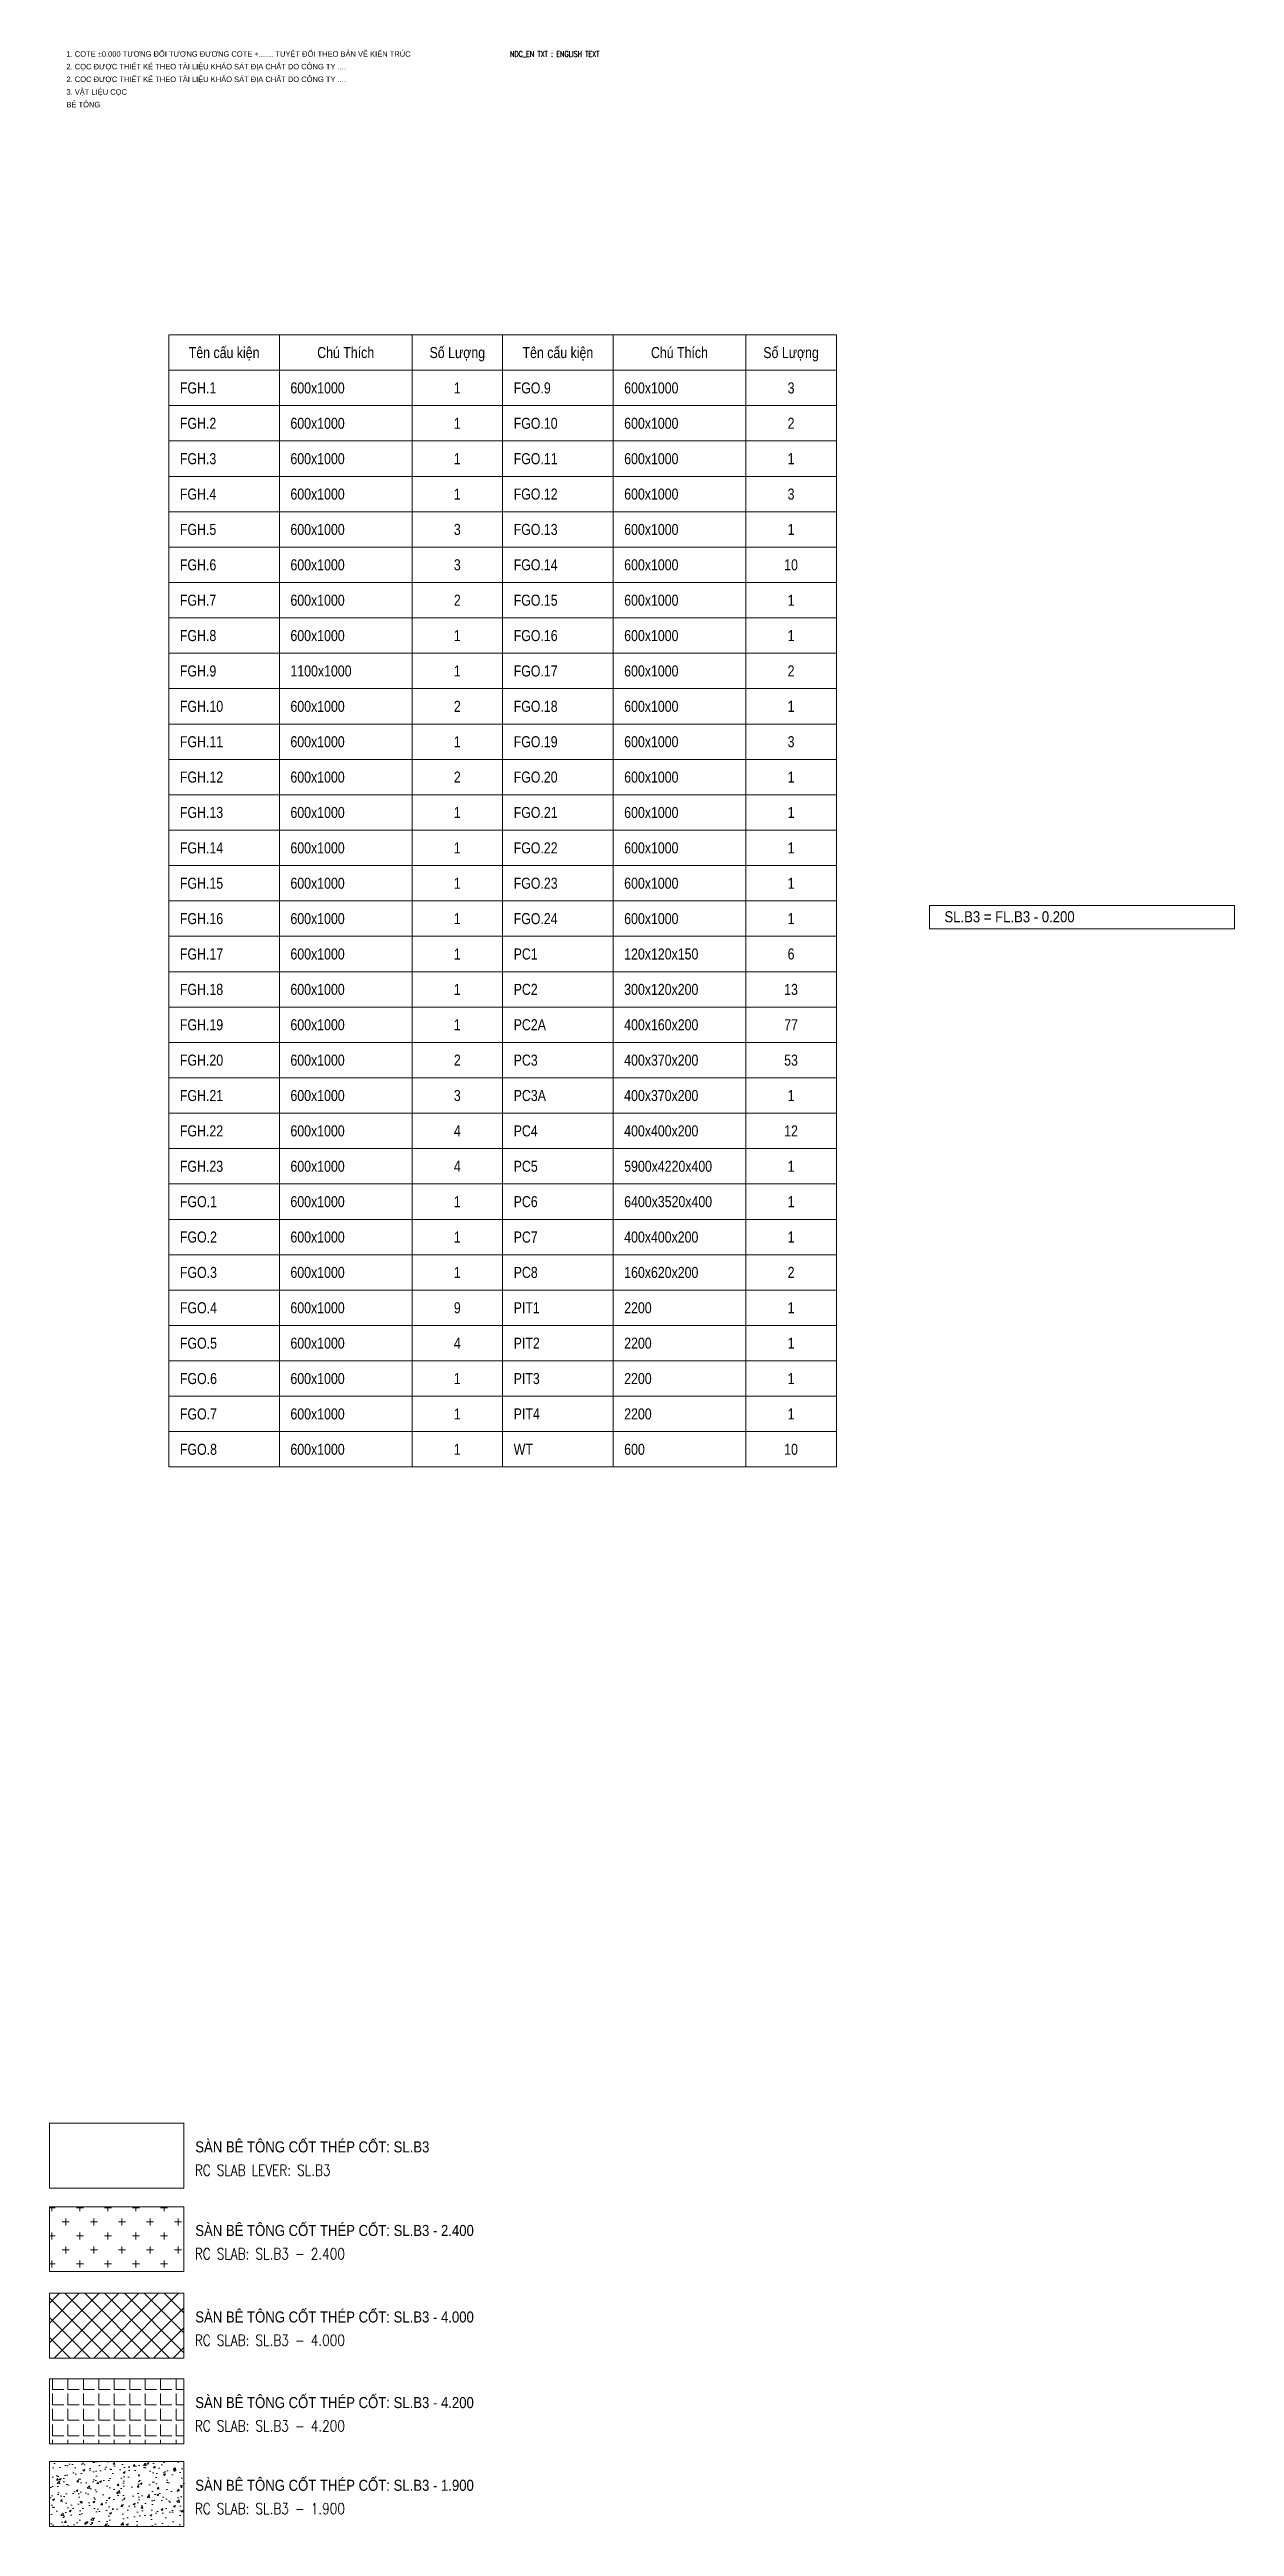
# Model space of a CAD drawing. Header units: millimetres. Extents: x -259680 to 389590, y -106473 to 139263.
# Drawn here: x 232466 to 286077, y -845 to 111172 of the extents above; entities that cross this region are included whole.
import ezdxf
from ezdxf.enums import TextEntityAlignment as Align

# ---------------------------------------------------------------- set-up
doc = ezdxf.new("R2010")
doc.units = ezdxf.units.MM
doc.layers.get('Defpoints').update_dxf_attribs({"color": 151, "lineweight": 9})
for name, color, linetype, lineweight in [('NDC_FRAME', 7, 'Continuous', 20), ('NDC_S_THIN LINE', 8, 'Continuous', 9), ('NDC_S_VN TEXT', 7, 'Continuous', 20)]:
    doc.layers.add(name, color=color, linetype=linetype, lineweight=lineweight)
doc.styles.add('NDC_ARIAL', font='arial.ttf', dxfattribs={"width": 0.85})
doc.styles.add('NDC_EN TXT', font='romans.shx', dxfattribs={"width": 0.8})

msp = doc.modelspace()

# ---------------------------------------------------------------- texts
at = {"layer": 'NDC_S_VN TEXT'}
for s, height, style, width, p in [('1. COTE %%P0.000 TƯƠNG ĐỐI TƯƠNG ĐƯƠNG COTE +....... TUYỆT ĐỐI THEO BẢN VẼ KIẾN TRÚC', 250, 'NDC_ARIAL', 0.85, (233231.8, 110971.4)), ('NDC_EN TXT : ENGLISH TEXT', 250, 'NDC_EN TXT', 0.8, (253300.3, 110971.4)), ('2. CỌC ĐƯỢC THIẾT KẾ THEO TÀI LIỆU KHẢO SÁT ĐỊA CHẤT DO CÔNG TY ....', 250, 'NDC_ARIAL', 0.85, (233231.8, 110398.9)), ('2. CỌC ĐƯỢC THIẾT KẾ THEO TÀI LIỆU KHẢO SÁT ĐỊA CHẤT DO CÔNG TY ....', 250, 'NDC_ARIAL', 0.85, (233231.8, 109826.4)), ('3. VẬT LIỆU CỌC', 250, 'NDC_ARIAL', 0.85, (233231.8, 109253.9)), ('BÊ TÔNG', 250, 'NDC_ARIAL', 0.85, (233231.8, 108681.4)), ('FGH.1', 500, 'NDC_ARIAL', 0.8, (238366.1, 95868.7)), ('600x1000', 500, 'NDC_ARIAL', 0.8, (243366.1, 95868.7)), ('FGO.9', 500, 'NDC_ARIAL', 0.8, (253466.1, 95868.7)), ('600x1000', 500, 'NDC_ARIAL', 0.8, (258466.1, 95868.7)), ('FGH.2', 500, 'NDC_ARIAL', 0.8, (238366.1, 94268.7)), ('600x1000', 500, 'NDC_ARIAL', 0.8, (243366.1, 94268.7)), ('FGO.10', 500, 'NDC_ARIAL', 0.8, (253466.1, 94268.7)), ('600x1000', 500, 'NDC_ARIAL', 0.8, (258466.1, 94268.7)), ('FGH.3', 500, 'NDC_ARIAL', 0.8, (238366.1, 92668.7)), ('600x1000', 500, 'NDC_ARIAL', 0.8, (243366.1, 92668.7)), ('FGO.11', 500, 'NDC_ARIAL', 0.8, (253466.1, 92668.7)), ('600x1000', 500, 'NDC_ARIAL', 0.8, (258466.1, 92668.7)), ('FGH.4', 500, 'NDC_ARIAL', 0.8, (238366.1, 91068.7)), ('600x1000', 500, 'NDC_ARIAL', 0.8, (243366.1, 91068.7)), ('FGO.12', 500, 'NDC_ARIAL', 0.8, (253466.1, 91068.7)), ('600x1000', 500, 'NDC_ARIAL', 0.8, (258466.1, 91068.7)), ('FGH.5', 500, 'NDC_ARIAL', 0.8, (238366.1, 89468.7)), ('600x1000', 500, 'NDC_ARIAL', 0.8, (243366.1, 89468.7)), ('FGO.13', 500, 'NDC_ARIAL', 0.8, (253466.1, 89468.7)), ('600x1000', 500, 'NDC_ARIAL', 0.8, (258466.1, 89468.7)), ('FGH.6', 500, 'NDC_ARIAL', 0.8, (238366.1, 87868.7)), ('600x1000', 500, 'NDC_ARIAL', 0.8, (243366.1, 87868.7)), ('FGO.14', 500, 'NDC_ARIAL', 0.8, (253466.1, 87868.7)), ('600x1000', 500, 'NDC_ARIAL', 0.8, (258466.1, 87868.7)), ('FGH.7', 500, 'NDC_ARIAL', 0.8, (238366.1, 86268.7)), ('600x1000', 500, 'NDC_ARIAL', 0.8, (243366.1, 86268.7)), ('FGO.15', 500, 'NDC_ARIAL', 0.8, (253466.1, 86268.7)), ('600x1000', 500, 'NDC_ARIAL', 0.8, (258466.1, 86268.7)), ('FGH.8', 500, 'NDC_ARIAL', 0.8, (238366.1, 84668.7)), ('600x1000', 500, 'NDC_ARIAL', 0.8, (243366.1, 84668.7)), ('FGO.16', 500, 'NDC_ARIAL', 0.8, (253466.1, 84668.7)), ('600x1000', 500, 'NDC_ARIAL', 0.8, (258466.1, 84668.7)), ('FGH.9', 500, 'NDC_ARIAL', 0.8, (238366.1, 83068.7)), ('1100x1000', 500, 'NDC_ARIAL', 0.8, (243366.1, 83068.7)), ('FGO.17', 500, 'NDC_ARIAL', 0.8, (253466.1, 83068.7)), ('600x1000', 500, 'NDC_ARIAL', 0.8, (258466.1, 83068.7)), ('FGH.10', 500, 'NDC_ARIAL', 0.8, (238366.1, 81468.7)), ('600x1000', 500, 'NDC_ARIAL', 0.8, (243366.1, 81468.7)), ('FGO.18', 500, 'NDC_ARIAL', 0.8, (253466.1, 81468.7)), ('600x1000', 500, 'NDC_ARIAL', 0.8, (258466.1, 81468.7)), ('FGH.11', 500, 'NDC_ARIAL', 0.8, (238366.1, 79868.7)), ('600x1000', 500, 'NDC_ARIAL', 0.8, (243366.1, 79868.7)), ('FGO.19', 500, 'NDC_ARIAL', 0.8, (253466.1, 79868.7)), ('600x1000', 500, 'NDC_ARIAL', 0.8, (258466.1, 79868.7)), ('FGH.12', 500, 'NDC_ARIAL', 0.8, (238366.1, 78268.7)), ('600x1000', 500, 'NDC_ARIAL', 0.8, (243366.1, 78268.7)), ('FGO.20', 500, 'NDC_ARIAL', 0.8, (253466.1, 78268.7)), ('600x1000', 500, 'NDC_ARIAL', 0.8, (258466.1, 78268.7)), ('FGH.13', 500, 'NDC_ARIAL', 0.8, (238366.1, 76668.7)), ('600x1000', 500, 'NDC_ARIAL', 0.8, (243366.1, 76668.7)), ('FGO.21', 500, 'NDC_ARIAL', 0.8, (253466.1, 76668.7)), ('600x1000', 500, 'NDC_ARIAL', 0.8, (258466.1, 76668.7)), ('FGH.14', 500, 'NDC_ARIAL', 0.8, (238366.1, 75068.7)), ('600x1000', 500, 'NDC_ARIAL', 0.8, (243366.1, 75068.7)), ('FGO.22', 500, 'NDC_ARIAL', 0.8, (253466.1, 75068.7)), ('600x1000', 500, 'NDC_ARIAL', 0.8, (258466.1, 75068.7)), ('FGH.15', 500, 'NDC_ARIAL', 0.8, (238366.1, 73468.7)), ('600x1000', 500, 'NDC_ARIAL', 0.8, (243366.1, 73468.7)), ('FGO.23', 500, 'NDC_ARIAL', 0.8, (253466.1, 73468.7)), ('600x1000', 500, 'NDC_ARIAL', 0.8, (258466.1, 73468.7)), ('FGH.16', 500, 'NDC_ARIAL', 0.8, (238366.1, 71868.7)), ('600x1000', 500, 'NDC_ARIAL', 0.8, (243366.1, 71868.7)), ('FGO.24', 500, 'NDC_ARIAL', 0.8, (253466.1, 71868.7)), ('600x1000', 500, 'NDC_ARIAL', 0.8, (258466.1, 71868.7)), ('SL.B3 = FL.B3 - 0.200', 500, 'NDC_ARIAL', 0.85, (272954.6, 71953.2)), ('FGH.17', 500, 'NDC_ARIAL', 0.8, (238366.1, 70268.7)), ('600x1000', 500, 'NDC_ARIAL', 0.8, (243366.1, 70268.7)), ('PC1', 500, 'NDC_ARIAL', 0.8, (253466.1, 70268.7)), ('120x120x150', 500, 'NDC_ARIAL', 0.8, (258466.1, 70268.7)), ('FGH.18', 500, 'NDC_ARIAL', 0.8, (238366.1, 68668.7)), ('600x1000', 500, 'NDC_ARIAL', 0.8, (243366.1, 68668.7)), ('PC2', 500, 'NDC_ARIAL', 0.8, (253466.1, 68668.7)), ('300x120x200', 500, 'NDC_ARIAL', 0.8, (258466.1, 68668.7)), ('FGH.19', 500, 'NDC_ARIAL', 0.8, (238366.1, 67068.7)), ('600x1000', 500, 'NDC_ARIAL', 0.8, (243366.1, 67068.7)), ('PC2A', 500, 'NDC_ARIAL', 0.8, (253466.1, 67068.7)), ('400x160x200', 500, 'NDC_ARIAL', 0.8, (258466.1, 67068.7)), ('FGH.20', 500, 'NDC_ARIAL', 0.8, (238366.1, 65468.7)), ('600x1000', 500, 'NDC_ARIAL', 0.8, (243366.1, 65468.7)), ('PC3', 500, 'NDC_ARIAL', 0.8, (253466.1, 65468.7)), ('400x370x200', 500, 'NDC_ARIAL', 0.8, (258466.1, 65468.7)), ('FGH.21', 500, 'NDC_ARIAL', 0.8, (238366.1, 63868.7)), ('600x1000', 500, 'NDC_ARIAL', 0.8, (243366.1, 63868.7)), ('PC3A', 500, 'NDC_ARIAL', 0.8, (253466.1, 63868.7)), ('400x370x200', 500, 'NDC_ARIAL', 0.8, (258466.1, 63868.7)), ('FGH.22', 500, 'NDC_ARIAL', 0.8, (238366.1, 62268.7)), ('600x1000', 500, 'NDC_ARIAL', 0.8, (243366.1, 62268.7)), ('PC4', 500, 'NDC_ARIAL', 0.8, (253466.1, 62268.7)), ('400x400x200', 500, 'NDC_ARIAL', 0.8, (258466.1, 62268.7)), ('FGH.23', 500, 'NDC_ARIAL', 0.8, (238366.1, 60668.7)), ('600x1000', 500, 'NDC_ARIAL', 0.8, (243366.1, 60668.7)), ('PC5', 500, 'NDC_ARIAL', 0.8, (253466.1, 60668.7)), ('5900x4220x400', 500, 'NDC_ARIAL', 0.8, (258466.1, 60668.7)), ('FGO.1', 500, 'NDC_ARIAL', 0.8, (238366.1, 59068.7)), ('600x1000', 500, 'NDC_ARIAL', 0.8, (243366.1, 59068.7)), ('PC6', 500, 'NDC_ARIAL', 0.8, (253466.1, 59068.7)), ('6400x3520x400', 500, 'NDC_ARIAL', 0.8, (258466.1, 59068.7)), ('FGO.2', 500, 'NDC_ARIAL', 0.8, (238366.1, 57468.7)), ('600x1000', 500, 'NDC_ARIAL', 0.8, (243366.1, 57468.7)), ('PC7', 500, 'NDC_ARIAL', 0.8, (253466.1, 57468.7)), ('400x400x200', 500, 'NDC_ARIAL', 0.8, (258466.1, 57468.7)), ('FGO.3', 500, 'NDC_ARIAL', 0.8, (238366.1, 55868.7)), ('600x1000', 500, 'NDC_ARIAL', 0.8, (243366.1, 55868.7)), ('PC8', 500, 'NDC_ARIAL', 0.8, (253466.1, 55868.7)), ('160x620x200', 500, 'NDC_ARIAL', 0.8, (258466.1, 55868.7)), ('FGO.4', 500, 'NDC_ARIAL', 0.8, (238366.1, 54268.7)), ('600x1000', 500, 'NDC_ARIAL', 0.8, (243366.1, 54268.7)), ('PIT1', 500, 'NDC_ARIAL', 0.8, (253466.1, 54268.7)), ('2200', 500, 'NDC_ARIAL', 0.8, (258466.1, 54268.7)), ('FGO.5', 500, 'NDC_ARIAL', 0.8, (238366.1, 52668.7)), ('600x1000', 500, 'NDC_ARIAL', 0.8, (243366.1, 52668.7)), ('PIT2', 500, 'NDC_ARIAL', 0.8, (253466.1, 52668.7)), ('2200', 500, 'NDC_ARIAL', 0.8, (258466.1, 52668.7)), ('FGO.6', 500, 'NDC_ARIAL', 0.8, (238366.1, 51068.7)), ('600x1000', 500, 'NDC_ARIAL', 0.8, (243366.1, 51068.7)), ('PIT3', 500, 'NDC_ARIAL', 0.8, (253466.1, 51068.7)), ('2200', 500, 'NDC_ARIAL', 0.8, (258466.1, 51068.7)), ('FGO.7', 500, 'NDC_ARIAL', 0.8, (238366.1, 49468.7)), ('600x1000', 500, 'NDC_ARIAL', 0.8, (243366.1, 49468.7)), ('PIT4', 500, 'NDC_ARIAL', 0.8, (253466.1, 49468.7)), ('2200', 500, 'NDC_ARIAL', 0.8, (258466.1, 49468.7)), ('FGO.8', 500, 'NDC_ARIAL', 0.8, (238366.1, 47868.7)), ('600x1000', 500, 'NDC_ARIAL', 0.8, (243366.1, 47868.7)), ('WT', 500, 'NDC_ARIAL', 0.8, (253466.1, 47868.7)), ('600', 500, 'NDC_ARIAL', 0.8, (258466.1, 47868.7)), ('SÀN BÊ TÔNG CỐT THÉP CỐT: SL.B3', 500, 'NDC_ARIAL', 0.85, (239061.6, 16321.2)), ('RC SLAB LEVER: SL.B3', 500, 'NDC_EN TXT', 0.8, (239041.4, 15264.8)), ('SÀN BÊ TÔNG CỐT THÉP CỐT: SL.B3 - 2.400', 500, 'NDC_ARIAL', 0.85, (239061.6, 12540)), ('RC SLAB: SL.B3 - 2.400', 500, 'NDC_EN TXT', 0.8, (239041.4, 11483.6)), ('SÀN BÊ TÔNG CỐT THÉP CỐT: SL.B3 - 4.000  ', 500, 'NDC_ARIAL', 0.85, (239061.6, 8628.8)), ('RC SLAB: SL.B3 - 4.000', 500, 'NDC_EN TXT', 0.8, (239041.4, 7572.4)), ('SÀN BÊ TÔNG CỐT THÉP CỐT: SL.B3 - 4.200  ', 500, 'NDC_ARIAL', 0.85, (239061.6, 4757.6)), ('RC SLAB: SL.B3 - 4.200', 500, 'NDC_EN TXT', 0.8, (239041.4, 3701.2)), ('SÀN BÊ TÔNG CỐT THÉP CỐT: SL.B3 - 1.900  ', 500, 'NDC_ARIAL', 0.85, (239061.6, 1016.4)), ('RC SLAB: SL.B3 - 1.900', 500, 'NDC_EN TXT', 0.8, (239041.4, -40))]:
    msp.add_text(s, height=height, dxfattribs=dict(at, style=style, width=width)).set_placement(p, align=Align.MIDDLE_LEFT)
at = {"layer": 'NDC_S_VN TEXT', "style": 'NDC_ARIAL', "width": 0.8}
for s, p in [('Tên cấu kiện', (240366.1, 97468.7)), ('Chú Thích', (245866.1, 97468.7)), ('Số Lượng', (250916.1, 97468.7)), ('Tên cấu kiện', (255466.1, 97468.7)), ('Chú Thích', (260966.1, 97468.7)), ('Số Lượng', (266016.1, 97468.7)), ('1', (250916.1, 95868.7)), ('3', (266016.1, 95868.7)), ('1', (250916.1, 94268.7)), ('2', (266016.1, 94268.7)), ('1', (250916.1, 92668.7)), ('1', (266016.1, 92668.7)), ('1', (250916.1, 91068.7)), ('3', (266016.1, 91068.7)), ('3', (250916.1, 89468.7)), ('1', (266016.1, 89468.7)), ('3', (250916.1, 87868.7)), ('10', (266016.1, 87868.7)), ('2', (250916.1, 86268.7)), ('1', (266016.1, 86268.7)), ('1', (250916.1, 84668.7)), ('1', (266016.1, 84668.7)), ('1', (250916.1, 83068.7)), ('2', (266016.1, 83068.7)), ('2', (250916.1, 81468.7)), ('1', (266016.1, 81468.7)), ('1', (250916.1, 79868.7)), ('3', (266016.1, 79868.7)), ('2', (250916.1, 78268.7)), ('1', (266016.1, 78268.7)), ('1', (250916.1, 76668.7)), ('1', (266016.1, 76668.7)), ('1', (250916.1, 75068.7)), ('1', (266016.1, 75068.7)), ('1', (250916.1, 73468.7)), ('1', (266016.1, 73468.7)), ('1', (250916.1, 71868.7)), ('1', (266016.1, 71868.7)), ('1', (250916.1, 70268.7)), ('6', (266016.1, 70268.7)), ('1', (250916.1, 68668.7)), ('13', (266016.1, 68668.7)), ('1', (250916.1, 67068.7)), ('77', (266016.1, 67068.7)), ('2', (250916.1, 65468.7)), ('53', (266016.1, 65468.7)), ('3', (250916.1, 63868.7)), ('1', (266016.1, 63868.7)), ('4', (250916.1, 62268.7)), ('12', (266016.1, 62268.7)), ('4', (250916.1, 60668.7)), ('1', (266016.1, 60668.7)), ('1', (250916.1, 59068.7)), ('1', (266016.1, 59068.7)), ('1', (250916.1, 57468.7)), ('1', (266016.1, 57468.7)), ('1', (250916.1, 55868.7)), ('2', (266016.1, 55868.7)), ('9', (250916.1, 54268.7)), ('1', (266016.1, 54268.7)), ('4', (250916.1, 52668.7)), ('1', (266016.1, 52668.7)), ('1', (250916.1, 51068.7)), ('1', (266016.1, 51068.7)), ('1', (250916.1, 49468.7)), ('1', (266016.1, 49468.7)), ('1', (250916.1, 47868.7)), ('10', (266016.1, 47868.7))]:
    msp.add_text(s, height=500, dxfattribs=at).set_placement(p, align=Align.MIDDLE_CENTER)

# ---------------------------------------------------------------- hatches: boundary and pattern name
at = {"layer": 'NDC_S_THIN LINE', "ltscale": 100}
h = msp.add_hatch(dxfattribs=at)
h.set_pattern_fill('CROSS', color=251, scale=100)
h.set_pattern_definition([(0, (-233045.5, -6120.6), (635, 635), [317.5, -952.5]), (90, (-232886.75, -6279.3), (-635, 635), [317.5, -952.5])])
h.paths.add_polyline_path([(238542.1, 13610.6), (232466.4, 13610.6), (232466.4, 10678.4), (238542.1, 10678.4)])
h = msp.add_hatch(dxfattribs=at)
h.set_pattern_fill('ANSI37', color=251, scale=200)
h.set_pattern_definition([(45, (0, 2190), (-449.0128, 449.0128), []), (135, (0, 2190), (-449.0128, -449.0128), [])])
h.paths.add_polyline_path([(238542.1, 9699.4), (232466.4, 9699.4), (232466.4, 6767.2), (238542.1, 6767.2)])
h = msp.add_hatch(dxfattribs=at)
h.set_pattern_fill('ANGLE', color=251, scale=100)
h.set_pattern_definition([(0, (0, 3260), (0, 698.5), [508, -190.5]), (90, (0, 3260), (-698.5, 4e-14), [508, -190.5])])
h.paths.add_polyline_path([(238542.1, 5828.2), (232466.4, 5828.2), (232466.4, 2896), (238542.1, 2896)])
h = msp.add_hatch(dxfattribs=at)
h.set_pattern_fill('AR-CONC', color=251, scale=5)
h.paths.add_polyline_path([(238542.1, 2087), (232466.4, 2087), (232466.4, -845.2), (238542.1, -845.2)])

# ---------------------------------------------------------------- linework, layer by layer
at = {"layer": 'Defpoints', "ltscale": 100}
msp.add_lwpolyline([(272277.1, 72464), (286077.1, 72464), (286077.1, 71404), (272277.1, 71404)], close=True, dxfattribs=at)
at = {"layer": 'NDC_FRAME'}
for p, q in [((237866.1, 98268.7), (237866.1, 47068.7)), ((237866.1, 98268.7), (252966.1, 98268.7)), ((242866.1, 98268.7), (242866.1, 47068.7)), ((248866.1, 98268.7), (248866.1, 47068.7)), ((252966.1, 98268.7), (252966.1, 47068.7)), ((252966.1, 98268.7), (252966.1, 47068.7)), ((252966.1, 98268.7), (268066.1, 98268.7)), ((257966.1, 98268.7), (257966.1, 47068.7)), ((263966.1, 98268.7), (263966.1, 47068.7)), ((268066.1, 98268.7), (268066.1, 47068.7)), ((237866.1, 96668.7), (252966.1, 96668.7)), ((252966.1, 96668.7), (268066.1, 96668.7)), ((237866.1, 95068.7), (252966.1, 95068.7)), ((252966.1, 95068.7), (268066.1, 95068.7)), ((237866.1, 93468.7), (252966.1, 93468.7)), ((252966.1, 93468.7), (268066.1, 93468.7)), ((237866.1, 91868.7), (252966.1, 91868.7)), ((252966.1, 91868.7), (268066.1, 91868.7)), ((237866.1, 90268.7), (252966.1, 90268.7)), ((252966.1, 90268.7), (268066.1, 90268.7)), ((237866.1, 88668.7), (252966.1, 88668.7)), ((252966.1, 88668.7), (268066.1, 88668.7)), ((237866.1, 87068.7), (252966.1, 87068.7)), ((252966.1, 87068.7), (268066.1, 87068.7)), ((237866.1, 85468.7), (252966.1, 85468.7)), ((252966.1, 85468.7), (268066.1, 85468.7)), ((237866.1, 83868.7), (252966.1, 83868.7)), ((252966.1, 83868.7), (268066.1, 83868.7)), ((237866.1, 82268.7), (252966.1, 82268.7)), ((252966.1, 82268.7), (268066.1, 82268.7)), ((237866.1, 80668.7), (252966.1, 80668.7)), ((252966.1, 80668.7), (268066.1, 80668.7)), ((237866.1, 79068.7), (252966.1, 79068.7)), ((252966.1, 79068.7), (268066.1, 79068.7)), ((237866.1, 77468.7), (252966.1, 77468.7)), ((252966.1, 77468.7), (268066.1, 77468.7)), ((237866.1, 75868.7), (252966.1, 75868.7)), ((252966.1, 75868.7), (268066.1, 75868.7)), ((237866.1, 74268.7), (252966.1, 74268.7)), ((252966.1, 74268.7), (268066.1, 74268.7)), ((237866.1, 72668.7), (252966.1, 72668.7)), ((252966.1, 72668.7), (268066.1, 72668.7)), ((237866.1, 71068.7), (252966.1, 71068.7)), ((252966.1, 71068.7), (268066.1, 71068.7)), ((237866.1, 69468.7), (252966.1, 69468.7)), ((252966.1, 69468.7), (268066.1, 69468.7)), ((237866.1, 67868.7), (252966.1, 67868.7)), ((252966.1, 67868.7), (268066.1, 67868.7)), ((237866.1, 66268.7), (252966.1, 66268.7)), ((252966.1, 66268.7), (268066.1, 66268.7)), ((237866.1, 64668.7), (252966.1, 64668.7)), ((252966.1, 64668.7), (268066.1, 64668.7)), ((237866.1, 63068.7), (252966.1, 63068.7)), ((252966.1, 63068.7), (268066.1, 63068.7)), ((237866.1, 61468.7), (252966.1, 61468.7)), ((252966.1, 61468.7), (268066.1, 61468.7)), ((237866.1, 59868.7), (252966.1, 59868.7)), ((252966.1, 59868.7), (268066.1, 59868.7)), ((237866.1, 58268.7), (252966.1, 58268.7)), ((252966.1, 58268.7), (268066.1, 58268.7)), ((237866.1, 56668.7), (252966.1, 56668.7)), ((252966.1, 56668.7), (268066.1, 56668.7)), ((237866.1, 55068.7), (252966.1, 55068.7)), ((252966.1, 55068.7), (268066.1, 55068.7)), ((237866.1, 53468.7), (252966.1, 53468.7)), ((252966.1, 53468.7), (268066.1, 53468.7)), ((237866.1, 51868.7), (252966.1, 51868.7)), ((252966.1, 51868.7), (268066.1, 51868.7)), ((237866.1, 50268.7), (252966.1, 50268.7)), ((252966.1, 50268.7), (268066.1, 50268.7)), ((237866.1, 48668.7), (252966.1, 48668.7)), ((252966.1, 48668.7), (268066.1, 48668.7)), ((237866.1, 47068.7), (252966.1, 47068.7)), ((252966.1, 47068.7), (268066.1, 47068.7))]:
    msp.add_line(p, q, dxfattribs=at)
at = {"layer": 'NDC_S_THIN LINE', "ltscale": 100}
for points in [[(232466.4, 17391.8), (238542.1, 17391.8), (238542.1, 14459.6), (232466.4, 14459.6)], [(232466.4, 13610.6), (238542.1, 13610.6), (238542.1, 10678.4), (232466.4, 10678.4)], [(232466.4, 9699.4), (238542.1, 9699.4), (238542.1, 6767.2), (232466.4, 6767.2)], [(232466.4, 5828.2), (238542.1, 5828.2), (238542.1, 2896), (232466.4, 2896)], [(232466.4, 2087), (238542.1, 2087), (238542.1, -845.2), (232466.4, -845.2)]]:
    msp.add_lwpolyline(points, close=True, dxfattribs=at)

msp.set_redraw_order([(e.dxf.handle, doc.entitydb.next_handle()) for e in msp.query("TEXT MTEXT ATTDEF DIMENSION ARC_DIMENSION")])  # texts and dimensions are drawn at this point

doc.saveas('drawing.dxf')
